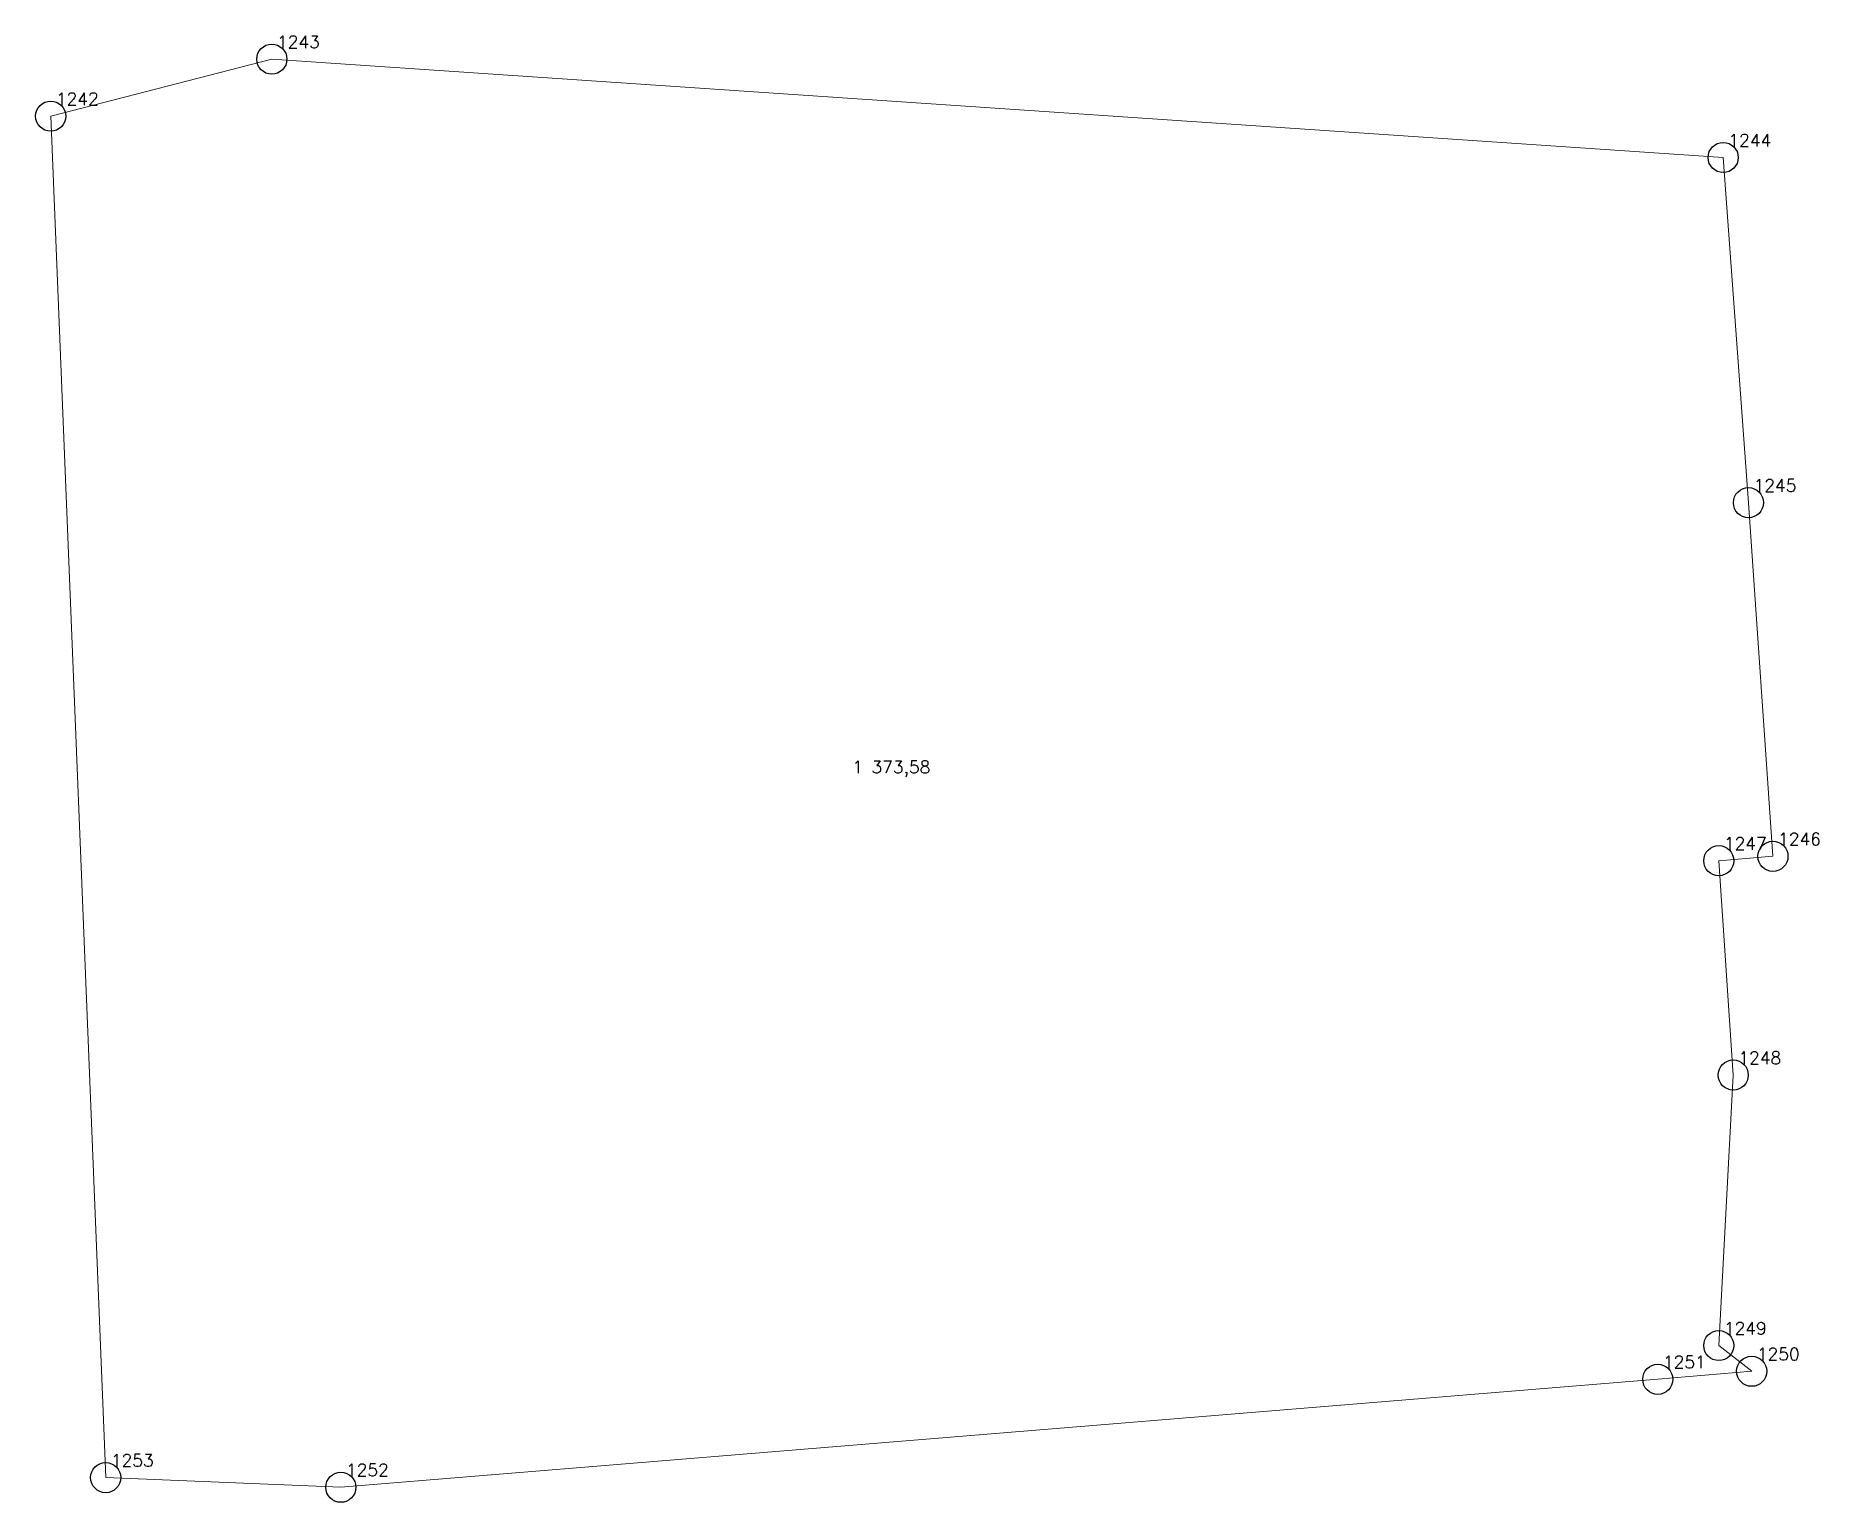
# Model space of a CAD drawing. Extents: x 1391578 to 1399811, y 355675 to 360827.
# Drawn here: x 1399078.75 to 1399123.21, y 359547.99 to 359584.53 of the extents above; entities that cross this region are included whole.
import ezdxf

# ---------------------------------------------------------------- set-up
doc = ezdxf.new("R2010")
doc.units = 0
doc.header["$PDMODE"] = 33
doc.header["$PDSIZE"] = 0.75
doc.layers.add('6 - утвержденные границы территорий окн', color=7, linetype='Continuous')
doc.styles.get("Standard").update_dxf_attribs({"font": 'simplex.shx'})

msp = doc.modelspace()

# ---------------------------------------------------------------- texts
at = {"layer": '6 - утвержденные границы территорий окн', "color": 7}
for s, p in [('1243', (1399084.768, 359584.218)), ('1242', (1399079.258, 359582.798)), ('1244', (1399120.938, 359581.768)), ('1245', (1399121.568, 359573.168)), ('1 373,58', (1399099.104, 359566.153)), ('1246', (1399122.178, 359564.358)), ('1247', (1399120.828, 359564.248)), ('1248', (1399121.188, 359558.908)), ('1249', (1399120.828, 359552.168)), ('1250', (1399121.648, 359551.528)), ('1251', (1399119.308, 359551.328)), ('1253', (1399080.628, 359548.878)), ('1252', (1399086.488, 359548.638))]:
    msp.add_text(s, height=0.3111, dxfattribs=at).set_placement(p)

# ---------------------------------------------------------------- linework, layer by layer
at = {"layer": '6 - утвержденные границы территорий окн', "color": 7, "lineweight": 20}
msp.add_lwpolyline([(1399079.129, 359582.524), (1399084.639, 359583.944), (1399120.809, 359581.494), (1399121.439, 359572.894), (1399122.049, 359564.084), (1399120.699, 359563.974), (1399121.059, 359558.634), (1399120.699, 359551.894), (1399121.519, 359551.254), (1399119.179, 359551.054), (1399086.359, 359548.364), (1399080.499, 359548.604), (1399079.129, 359582.524)], close=True, dxfattribs=at)
at = {"layer": '6 - утвержденные границы территорий окн'}
for p in [(1399084.639, 359583.944), (1399079.129, 359582.524), (1399120.809, 359581.494), (1399121.439, 359572.894), (1399120.699, 359563.974), (1399122.049, 359564.084), (1399121.059, 359558.634), (1399120.699, 359551.894), (1399119.179, 359551.054), (1399121.519, 359551.254), (1399080.499, 359548.604), (1399086.359, 359548.364)]:
    msp.add_point(p, dxfattribs=at)

msp.set_redraw_order([(e.dxf.handle, doc.entitydb.next_handle()) for e in msp.query("TEXT MTEXT ATTDEF DIMENSION ARC_DIMENSION")])  # texts and dimensions are drawn at this point

doc.saveas('drawing.dxf')
